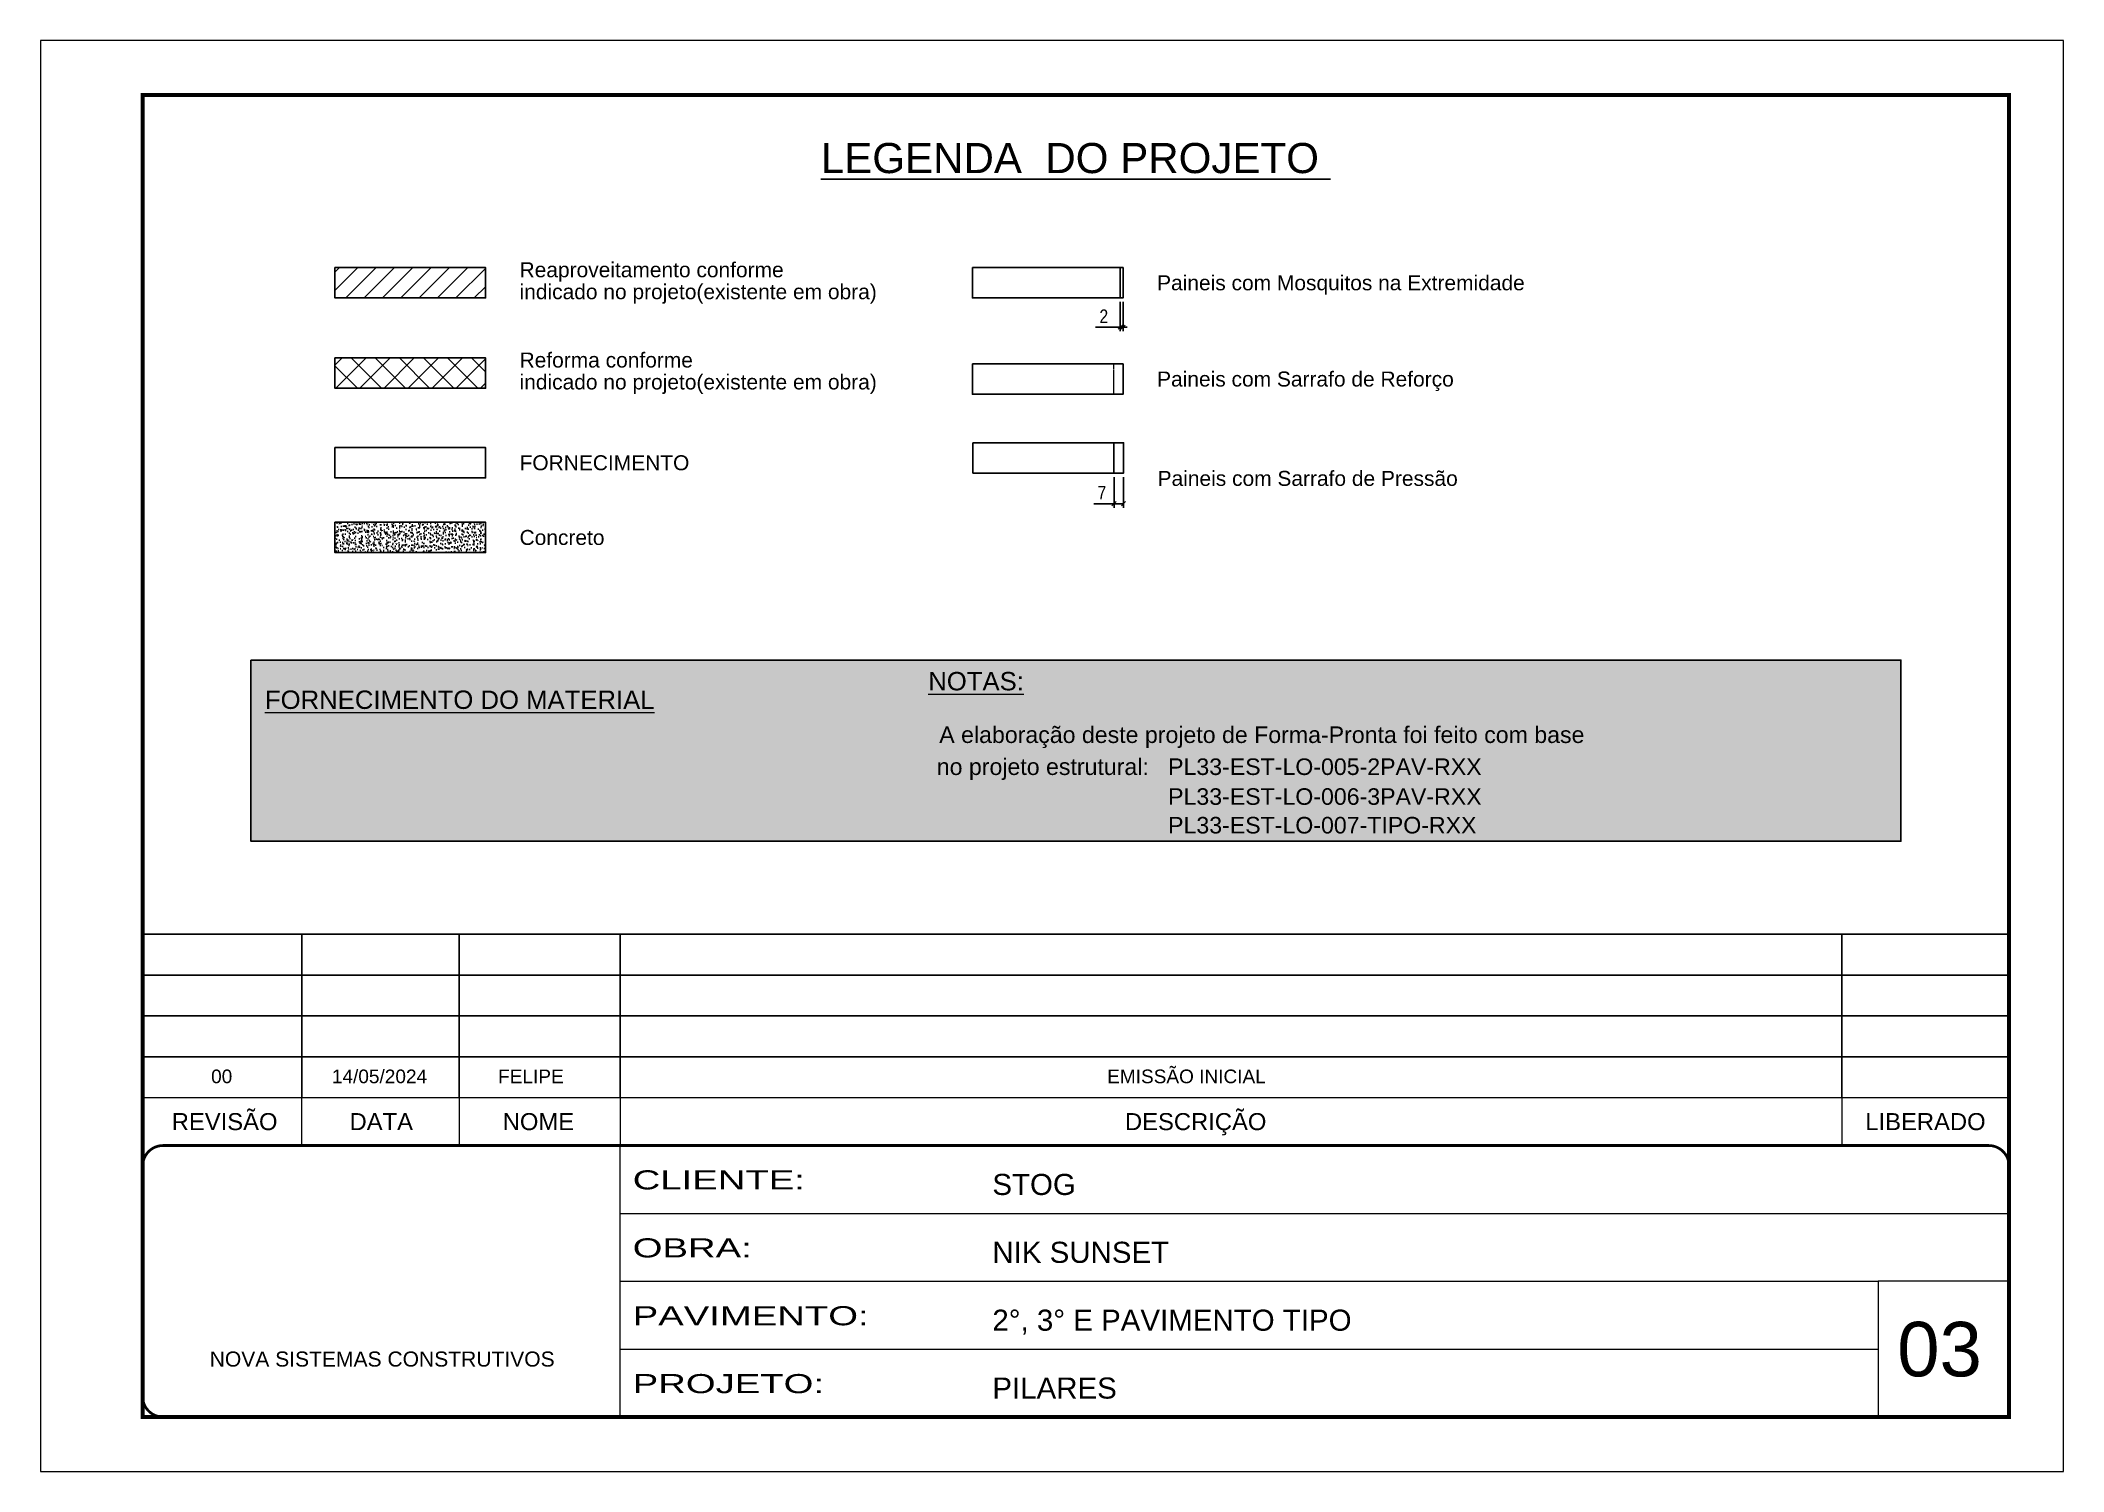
# Model space of a CAD drawing. Extents: x 808 to 7089, y -98 to 17032.
# Drawn here: x 3992 to 5477, y 15982 to 17032 of the extents above; entities that cross this region are included whole.
import ezdxf
from ezdxf.enums import TextEntityAlignment as Align

# ---------------------------------------------------------------- set-up
doc = ezdxf.new("R2010")
doc.units = 0
for name, pattern in [('CONTINUO', [0]), ('DASHED', [0.75, 0.5, -0.25]), ('HIDDEN', [0.375, 0.25, -0.125])]:
    doc.linetypes.add(name, pattern=pattern)
for name, color, linetype, lineweight in [('CARIMBO', 255, 'Continuous', 9), ('Folhas', 255, 'Continuous', 9), ('Hachura', 251, 'Continuous', 9), ('SARRAFO DE PRESSAO', 251, 'DASHED', 9)]:
    doc.layers.add(name, color=color, linetype=linetype, lineweight=lineweight)
for name, color, linetype in [('COTA', 241, 'Continuous'), ('cotas', 4, 'Continuous'), ('Painéis', 200, 'Continuous'), ('SARR_2.2x7', 40, 'Continuous')]:
    doc.layers.add(name, color=color, linetype=linetype)
doc.layers.add('Demarcação 2', color=7, linetype='Continuous', lineweight=9, true_color=0xe0e0e0)
doc.styles.add('ARIAL', font='arial.ttf')
doc.styles.add('COTA TECNICA-50', font='techl___.ttf', dxfattribs={"height": 10})
doc.styles.add('Tecnologia', font='')
doc.styles.get('Tecnologia').set_extended_font_data('Forgotten Futurist')
doc.dimstyles.new('COTA PAINEL-50', dxfattribs={"dimtxt": 10, "dimasz": 3, "dimexe": 3, "dimexo": 3, "dimgap": 3, "dimtad": 1, "dimdec": 1, "dimzin": 12, "dimdsep": 46, "dimtxsty": 'COTA TECNICA-50', "dimblk1": 'OBLIQUE', "dimblk2": 'OBLIQUE', "dimsah": 1, "dimcen": 0.9, "dimclrd": 4, "dimclre": 4, "dimclrt": 240, "dimadec": 1, "dimazin": 3, "dimtfac": 1, "dimtdec": 1, "dimtmove": 0, "dimatfit": 3, "dimfxl": 1, "dimtolj": 1, "dimtzin": 12, "dimarcsym": 0})

msp = doc.modelspace()

# ---------------------------------------------------------------- texts
at = {"color": 0, "linetype": 'Continuous', "ltscale": 5, "style": 'ARIAL'}
msp.add_text('%%ULEGENDA  DO PROJETO ', height=22.1184, dxfattribs=at).set_placement((4751.58, 16935.16), align=Align.CENTER)
at = {"style": 'ARIAL'}
for s, p in [('REVISÃO', (4126.85, 16239.22)), ('DESCRIÇÃO', (4839.63, 16239.22)), ('DATA', (4241.83, 16239.22)), ('NOME', (4357.18, 16239.22)), ('LIBERADO', (5375.31, 16239.22))]:
    msp.add_text(s, height=12.5, dxfattribs=at).set_placement(p, align=Align.MIDDLE_CENTER)
at = {"layer": 'CARIMBO', "style": 'ARIAL'}
for s, p in [('Reaproveitamento conforme ', (4343.34, 16864.25)), ('Paineis com Mosquitos na Extremidade', (4811.31, 16854.68)), ('indicado no projeto(existente em obra)', (4343.34, 16848.16)), ('Reforma conforme ', (4343.34, 16798.02)), ('indicado no projeto(existente em obra)', (4343.34, 16781.93)), ('Paineis com Sarrafo de Reforço', (4811.31, 16784.08)), ('FORNECIMENTO', (4343.34, 16722.64)), ('Paineis com Sarrafo de Pressão', (4811.67, 16711.18)), ('Concreto', (4343.34, 16667.83))]:
    msp.add_text(s, height=11, dxfattribs=at).set_placement(p, align=Align.MIDDLE_LEFT)
at = {"layer": 'CARIMBO', "color": 5, "style": 'ARIAL'}
for s, height, p in [('%%UNOTAS:', 13.5, (4643.34, 16555.64)), ('%%UFORNECIMENTO DO MATERIAL', 13.5, (4156.44, 16542.02)), ('  A elaboração deste projeto de Forma-Pronta foi feito com base', 12.15, (4641.98, 16517.03)), ('  no projeto estrutural:', 12.15, (4640.16, 16493.55))]:
    msp.add_text(s, height=height, dxfattribs=at).set_placement(p)
at = {"layer": 'CARIMBO', "color": 1, "style": 'ARIAL'}
for s, p in [('PL33-EST-LO-005-2PAV-RXX', (4819.39, 16493.55)), ('PL33-EST-LO-006-3PAV-RXX', (4819.39, 16471.66)), ('PL33-EST-LO-007-TIPO-RXX', (4819.39, 16450.64))]:
    msp.add_text(s, height=12.15, dxfattribs=at).set_placement(p)
at = {"layer": 'CARIMBO', "style": 'ARIAL'}
for s, p in [('00', (4116.93, 16267.41)), ('14/05/2024', (4205.58, 16267.41)), ('FELIPE', (4327.62, 16267.41)), ('EMISSÃO INICIAL', (4774.67, 16267.41))]:
    msp.add_text(s, height=10, dxfattribs=at).set_placement(p)
at = {"layer": 'CARIMBO', "color": 7, "style": 'ARIAL'}
msp.add_text('03', height=40, dxfattribs=at).set_placement((5354.58, 16052.28))

# ---------------------------------------------------------------- blocks, each defined once
blk = doc.blocks.new('_Oblique')
at = {"color": 0, "linetype": 'ByBlock', "lineweight": -2}
blk.add_line((-0.5, -0.5), (0.5, 0.5), dxfattribs=at)
blk = doc.blocks.new('*D1493')
at = {"layer": 'cotas', "color": 4, "lineweight": -2, "transparency": 16777216}
for p, q in [((4784.3, 16840.6), (4784.3, 16819.1)), ((4786.3, 16840.6), (4786.3, 16819.1)), ((4784.3, 16822.1), (4766.2, 16822.1)), ((4786.3, 16822.1), (4784.3, 16822.1)), ((4786.3, 16822.1), (4789.3, 16822.1))]:
    blk.add_line(p, q, dxfattribs=at)
at = {"layer": 'Defpoints', "color": 0, "transparency": 16777216}
for p in [(4784.3, 16843.6), (4786.3, 16843.6), (4784.3, 16822.1)]:
    blk.add_point(p, dxfattribs=at)
at = {"layer": 'cotas', "color": 4, "lineweight": -2, "transparency": 16777216, "xscale": 3, "yscale": 3, "zscale": 3}
blk.add_blockref('_Oblique', (4784.3, 16822.1), dxfattribs=at)
at = {"layer": 'cotas', "color": 4, "lineweight": -2, "transparency": 16777216, "xscale": 3, "yscale": 3, "zscale": 3, "rotation": 180}
blk.add_blockref('_Oblique', (4786.3, 16822.1), dxfattribs=at)
at = {"layer": 'cotas', "color": 240, "transparency": 16777216, "insert": (4772.2, 16830.1), "char_height": 10, "attachment_point": 5, "style": 'COTA TECNICA-50'}
blk.add_mtext('\\A1;2', dxfattribs=at)
blk = doc.blocks.new('*D1494')
at = {"layer": 'cotas', "color": 4, "lineweight": -2, "transparency": 16777216}
for p, q in [((4779.7, 16712.1), (4779.7, 16689.6)), ((4786.7, 16712.1), (4786.7, 16689.6)), ((4779.7, 16692.6), (4764.9, 16692.6)), ((4786.7, 16692.6), (4779.7, 16692.6))]:
    blk.add_line(p, q, dxfattribs=at)
at = {"layer": 'Defpoints', "color": 0, "transparency": 16777216}
for p in [(4779.7, 16715.1), (4786.7, 16715.1), (4779.7, 16692.6)]:
    blk.add_point(p, dxfattribs=at)
at = {"layer": 'cotas', "color": 4, "lineweight": -2, "transparency": 16777216, "xscale": 3, "yscale": 3, "zscale": 3, "rotation": 180}
blk.add_blockref('_Oblique', (4779.7, 16692.6), dxfattribs=at)
at = {"layer": 'cotas', "color": 4, "lineweight": -2, "transparency": 16777216, "xscale": 3, "yscale": 3, "zscale": 3}
blk.add_blockref('_Oblique', (4786.7, 16692.6), dxfattribs=at)
at = {"layer": 'cotas', "color": 240, "transparency": 16777216, "insert": (4770.8, 16700.7), "char_height": 10, "attachment_point": 5, "style": 'COTA TECNICA-50'}
blk.add_mtext('\\A1;7', dxfattribs=at)
blk = doc.blocks.new('9999999999')
at = {"color": 30, "linetype": 'CONTINUO'}
for p, q in [((98564.6, 34230.2), (98564.6, 34429.4)), ((98564.6, 34379.6), (99584, 34379.6)), ((98564.6, 34329.8), (99488, 34329.8)), ((99584, 34329.8), (99488, 34329.8)), ((99488, 34329.8), (99488, 34230.2)), ((98564.6, 34280), (99488, 34280))]:
    blk.add_line(p, q, dxfattribs=at)
at = {"color": 30, "linetype": 'CONTINUO', "const_width": 2}
blk.add_lwpolyline([(99584, 34230.2), (99584, 34414.4, 0.414214), (99569, 34429.4), (98229, 34429.4, 0.414214), (98214, 34414.4), (98214, 34245.2, 0.414214), (98229, 34230.2), (99584, 34230.2)], format="xyb", dxfattribs=at)
at = {"layer": 'Folhas'}
blk.add_lwpolyline([(98139, 34190.2), (99624, 34190.2), (99624, 35240.2), (98139, 35240.2)], close=True, dxfattribs=at)
at = {"layer": 'Folhas', "color": 30, "const_width": 3}
blk.add_lwpolyline([(98214, 34230.2), (99584, 34230.2), (99584, 35200.2), (98214, 35200.2)], close=True, dxfattribs=at)
at = {"color": 7, "linetype": 'Continuous', "ltscale": 5, "style": 'ARIAL'}
for s, height, p in [('STOG', 15.48, (98837.7, 34393.1)), ('NIK SUNSET', 15.48, (98837.7, 34343.3)), ('2°, 3° E PAVIMENTO TIPO', 15.483, (98837.7, 34293.5)), ('NOVA SISTEMAS CONSTRUTIVOS', 11.059, (98263.2, 34267.2)), ('PILARES', 15.48, (98837.7, 34243.7))]:
    blk.add_text(s, height=height, dxfattribs=at).set_placement(p)
at = {"layer": 'Folhas', "color": 7, "style": 'Tecnologia', "width": 1.5}
for s, p in [('CLIENTE:', (98573.7, 34397.2)), ('OBRA:', (98573.7, 34347.3)), ('PAVIMENTO:', (98573.7, 34297.5)), ('PROJETO:', (98573.7, 34247.7))]:
    blk.add_text(s, height=14, dxfattribs=at).set_placement(p)

# ---------------------------------------------------------------- dimensions: what is measured, and where the dimension line sits
at = {"layer": 'cotas'}
for base, p1, p2, picture, middle in [((4784.31, 16822.13), (4786.31, 16843.55), (4784.31, 16843.55), '*D1493', (4772.25, 16830.13)), ((4779.67, 16692.64), (4786.67, 16715.12), (4779.67, 16715.12), '*D1494', (4770.8, 16700.71))]:
    dim = msp.add_linear_dim(base=base, p1=p1, p2=p2, dimstyle='COTA PAINEL-50', dxfattribs=at)
    dim.commit()
    dim.dimension.update_dxf_attribs({"geometry": picture, "text_midpoint": middle})

# ---------------------------------------------------------------- hatches: boundary and pattern name
at = {"layer": 'COTA', "linetype": 'ByBlock'}
h = msp.add_hatch(dxfattribs=at)
h.set_pattern_fill('AR-CONC', color=256, scale=0.9, style=0)
h.set_pattern_definition([(50, (-94147.311, -18207.725), (6.45534164, -0.56476921), [0.675, -7.425]), (355, (-94147.311, -18207.725), (-1.248762, 6.7697292), [0.54, -5.94]), (100.4514445, (-94146.773, -18207.772), (5.20657962, 6.20495992), [0.57366173, -6.310279]), (46.1842, (-94147.311, -18205.925), (9.605172, -1.4896735), [1.0125, -11.1375]), (96.635635, (-94146.511, -18206.049), (8.4119575, 8.7670674), [0.8604931, -9.4654238]), (351.184164, (-94147.311, -18205.925), (8.4119575, 8.7670674), [0.81, -8.91]), (21, (-94146.411, -18206.375), (5.37216347, -3.62357002), [0.675, -7.425]), (326, (-94146.411, -18206.375), (2.189838, 6.5263504), [0.54, -5.94]), (71.451445, (-94145.9634, -18206.677), (7.5620014, 2.90278038), [0.5736617, -6.310279]), (37.5, (-94147.311, -18207.725), (0.1094387, 2.996044684), [0, -5.868, 0, -6.03, 0, -5.9625]), (7.5, (-94147.311, -18207.725), (2.36762584, 3.54970541), [0, -3.438, 0, -5.733, 0, -2.2725]), (327.5, (-94149.318, -18207.725), (4.804401926, -0.202993846), [0, -2.25, 0, -7.02, 0, -9.315]), (317.5, (-94150.218, -18207.725), (5.24867552, 0.90094484), [0, -2.925, 0, -4.662, 0, -6.615])])
h.paths.add_polyline_path([(4318.34, 16656.71), (4318.34, 16678.96), (4207.77, 16678.96), (4207.77, 16656.71)])
at = {"layer": 'Demarcação 2'}
h = msp.add_hatch(color=8, dxfattribs=at)
h.set_gradient(color1=(112, 112, 112), one_color=1, tint=1, name='SPHERICAL')
h.paths.add_polyline_path([(4146.09, 16577.89), (5357.35, 16577.89), (5357.35, 16444.88), (4146.09, 16444.88)])
at = {"layer": 'Hachura', "linetype": 'ByBlock'}
h = msp.add_hatch(dxfattribs=at)
h.set_pattern_fill('ANSI31', color=256, scale=3)
h.set_pattern_definition([(45, (-128212.833, -18207.725), (-6.7351921, 6.7351921), [])])
h.paths.add_polyline_path([(4318.34, 16865.8), (4207.77, 16865.8), (4207.77, 16843.55), (4318.34, 16843.55)])
h = msp.add_hatch(dxfattribs=at)
h.set_pattern_fill('ANSI37', color=256, scale=100)
h.set_pattern_definition([(45, (-112942.361, -18207.725), (-8.8388348, 8.8388348), []), (135, (-112942.361, -18207.725), (-8.8388348, -8.8388348), [])])
h.paths.add_polyline_path([(4318.34, 16799.57), (4207.77, 16799.57), (4207.77, 16777.32), (4318.34, 16777.32)])

# ---------------------------------------------------------------- linework, layer by layer
at = {"color": 30}
for p, q in [((4066.67, 16376.72), (5436.67, 16376.72)), ((4183.43, 16256.72), (4183.43, 16376.72)), ((4299.09, 16256.72), (4299.09, 16376.72)), ((4417.25, 16256.72), (4417.25, 16376.72)), ((5314.01, 16256.72), (5314.01, 16376.72)), ((4066.67, 16346.72), (5436.67, 16346.72)), ((4066.67, 16316.72), (5436.67, 16316.72)), ((4066.67, 16286.72), (5436.67, 16286.72))]:
    msp.add_line(p, q, dxfattribs=at)
msp.add_lwpolyline([(4146.09, 16577.89), (5357.35, 16577.89), (5357.35, 16444.88), (4146.09, 16444.88)], close=True, dxfattribs=at)
at = {"color": 30, "const_width": 1}
for points in [[(4066.67, 16256.72), (5436.67, 16256.72)], [(4183.43, 16256.72), (4183.43, 16221.72)], [(4299.09, 16256.72), (4299.09, 16221.72)], [(4417.25, 16256.72), (4417.25, 16221.72)], [(5314.01, 16256.72), (5314.01, 16221.72)]]:
    msp.add_lwpolyline(points, dxfattribs=at)
at = {"layer": 'COTA', "linetype": 'ByBlock'}
msp.add_lwpolyline([(4207.77, 16678.96), (4318.34, 16678.96), (4318.34, 16656.71), (4207.77, 16656.71)], close=True, dxfattribs=at)
at = {"layer": 'Painéis'}
msp.add_line((4784.31, 16865.8), (4784.31, 16843.55), dxfattribs=at)
for points in [[(4207.77, 16865.8), (4318.34, 16865.8), (4318.34, 16843.55), (4207.77, 16843.55)], [(4675.74, 16865.8), (4786.31, 16865.8), (4786.31, 16843.55), (4675.74, 16843.55)], [(4207.77, 16799.57), (4318.34, 16799.57), (4318.34, 16777.32), (4207.77, 16777.32)], [(4675.74, 16795.2), (4786.31, 16795.2), (4786.31, 16772.95), (4675.74, 16772.95)], [(4676.1, 16737.37), (4786.67, 16737.37), (4786.67, 16715.12), (4676.1, 16715.12)], [(4207.77, 16733.76), (4318.34, 16733.76), (4318.34, 16711.51), (4207.77, 16711.51)]]:
    msp.add_lwpolyline(points, close=True, dxfattribs=at)
at = {"layer": 'SARR_2.2x7', "linetype": 'HIDDEN'}
msp.add_line((4779.67, 16737.37), (4779.67, 16715.12), dxfattribs=at)
at = {"layer": 'SARRAFO DE PRESSAO'}
for p, q in [((4779.31, 16795.2), (4782.81, 16795.2)), ((4779.31, 16795.2), (4779.31, 16772.95)), ((4786.31, 16795.2), (4782.81, 16795.2)), ((4786.31, 16795.2), (4786.31, 16772.95)), ((4779.31, 16772.95), (4782.81, 16772.95)), ((4786.31, 16772.95), (4782.81, 16772.95))]:
    msp.add_line(p, q, dxfattribs=at)

# ---------------------------------------------------------------- block references
at = {"layer": 'SARRAFO DE PRESSAO', "color": 6, "linetype": 'ByBlock'}
msp.add_blockref('9999999999', (-94147.31, -18207.72), dxfattribs=at)

msp.set_redraw_order([(e.dxf.handle, doc.entitydb.next_handle()) for e in msp.query("TEXT MTEXT ATTDEF DIMENSION ARC_DIMENSION")])  # texts and dimensions are drawn at this point

doc.saveas('drawing.dxf')
